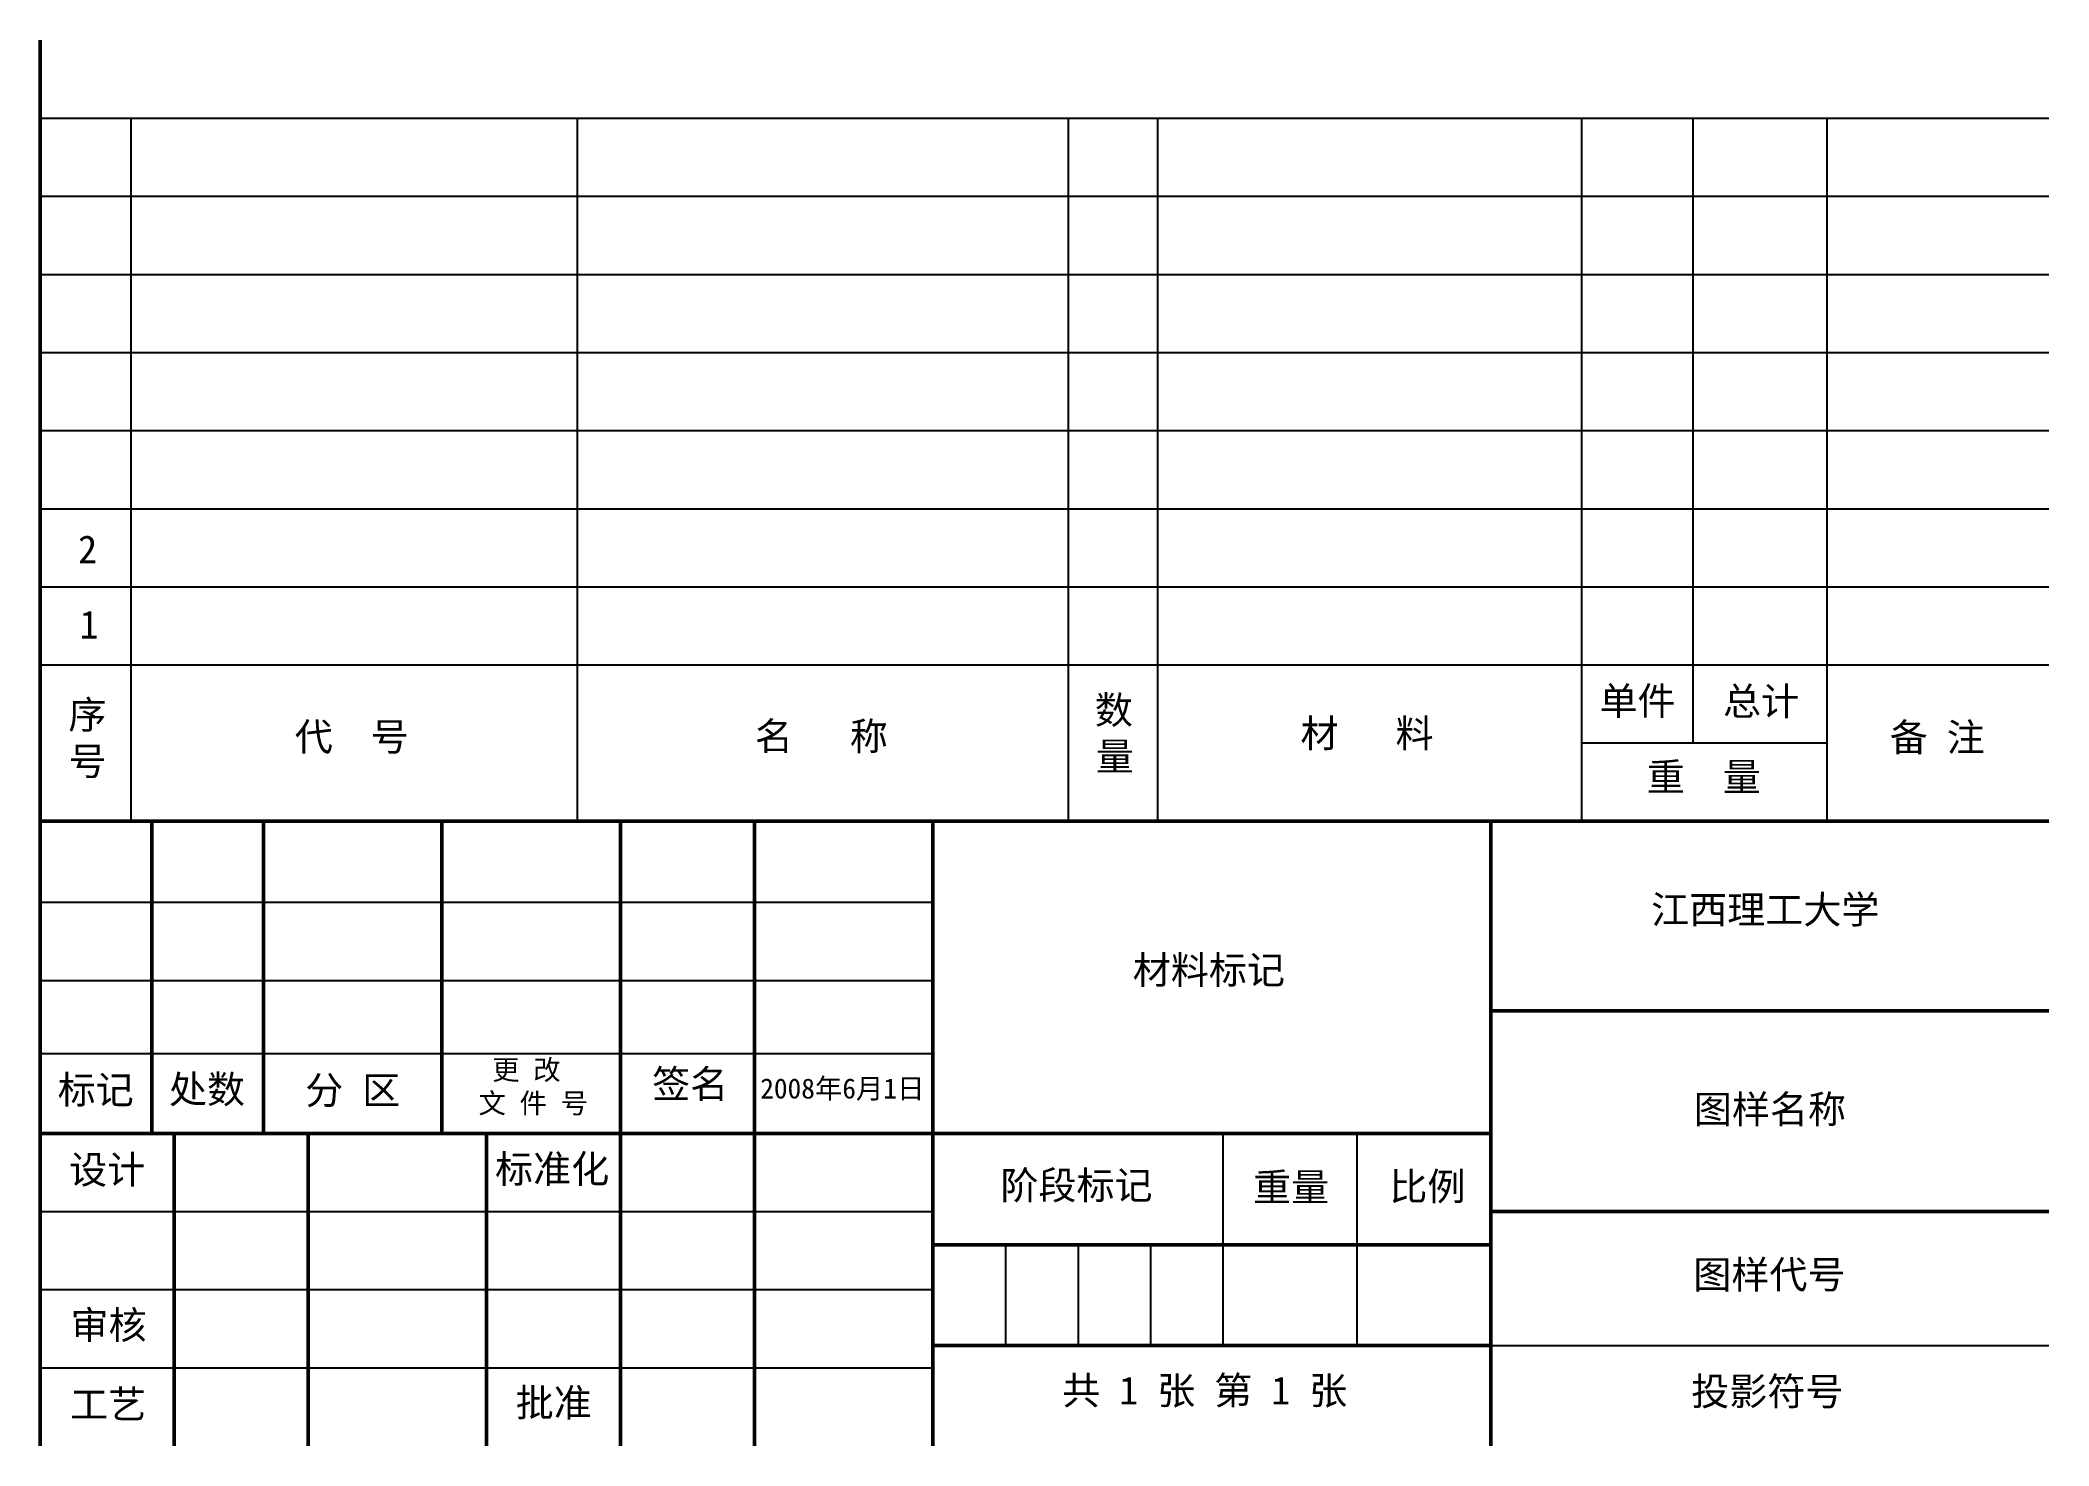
# Model space of a CAD drawing. Header units: millimetres. Extents: x 1939 to 6250, y 2010 to 2851.
# Drawn here: x 6050.1 to 6230.1, y 2029.7 to 2155.7 of the extents above; entities that cross this region are included whole.
import ezdxf

# ---------------------------------------------------------------- set-up
doc = ezdxf.new("R2010")
doc.units = ezdxf.units.MM
doc.layers.add('csx', color=7, linetype='Continuous', lineweight=50)
doc.styles.add('2.5', font='simfang.ttf')

msp = doc.modelspace()

# ---------------------------------------------------------------- texts
at = {"attachment_point": 1, "style": '2.5'}
for s, width, heights, insert, char_height in [('\\pi3.3479;2', 8.11, [0], (6050.16, 2111.32), 2.5), ('\\pi3.5336;1', 8.11, [0], (6050.11, 2104.57), 2.5), ('\\pi2.4;数\\P\\pi2.4857;量', 8, [0], (6142.22, 2096.92), 2.5), ('\\pi1.6214;单件', 10, [0], (6188.22, 2097.73), 2.5), ('\\pi2.6714;总计', 12, [0], (6198.24, 2097.7), 2.5), ('\\pi2.5264;序\\P\\pi2.5407;号', 8.11, [0], (6050.11, 2096.49), 2.5), ('\\pi14.821;代  号', 40, [0], (6058.1, 2094.52), 2.5), ('\\pi15.929;名   称', 44, [0], (6098.22, 2094.57), 2.5), ('\\pi12.829;材   料', 38, [0], (6150.22, 2094.83), 2.5), ('\\pi5.6307;备 注', 19.89, [0], (6210.22, 2094.47), 2.5), ('\\pi5.8571;重  量', 22, [0], (6188.22, 2090.92), 2.5), ('\\pi14.357;江西理工大学', 50, [0], (6180.11, 2079.02), 2.5), ('\\pi17.907;材料标记', 50, [0], (6130.11, 2073.62), 2.5), ('\\pi1.5643;标记', 10, [0], (6050.11, 2062.87), 2.5), ('\\pi1.5857;处数', 10, [0], (6060.06, 2062.92), 2.5), ('\\pi3.75;分 区', 16, [0], (6070.11, 2062.83), 2.5), (' 更 改        文 件 号', 16, [0], (6089.39, 2064.32), 1.8), ('\\pi2.8143;签名', 12, [0], (6102.13, 2063.4), 2.5), ('\\pi2.746;2008年6月1日', 20.6532, [9.38], (6111.89, 2062.64), 1.8), ('\\pi18.186;图样名称', 50, [0], (6180.11, 2061.13), 2.5), ('\\pi2.5857;设计', 12, [0], (6050.11, 2055.71), 2.5), ('\\pi0.76429;标准化', 12, [0], (6090.11, 2055.78), 2.5), ('\\pi6.0429;阶段标记', 26, [0], (6130.11, 2054.31), 2.5), ('\\pi2.6857;重量', 12, [0], (6156.11, 2054.15), 2.5), ('\\pi2.9;比例', 12, [0], (6168.11, 2054.21), 2.5), ('\\pi18.136;图样代号', 50, [0], (6180.11, 2046.31), 2.5), ('\\pi2.7214;审核', 12, [0], (6050.11, 2041.79), 2.5), ('\\pi11.579;共 1 张 第 1 张', 50, [0], (6130.11, 2035.92), 2.5), ('\\pi17.95;投影符号', 50, [0], (6180.11, 2035.84), 2.5), ('\\pi2.6786;工艺', 12, [0], (6050.11, 2034.68), 2.5), ('\\pi2.5786;批准', 12, [0], (6090.14, 2034.83), 2.5)]:
    msp.add_mtext_dynamic_manual_height_columns(s, width=width, gutter_width=12.5, heights=heights, dxfattribs=dict(at, insert=insert, char_height=char_height))

# ---------------------------------------------------------------- linework, layer by layer
for p, q in [((6050.11, 2148.71), (6230.11, 2148.71)), ((6058.22, 2148.71), (6058.22, 2085.71)), ((6098.22, 2148.71), (6098.22, 2085.71)), ((6142.22, 2148.71), (6142.22, 2085.71)), ((6150.22, 2148.71), (6150.22, 2085.71)), ((6188.22, 2148.71), (6188.22, 2085.71)), ((6198.22, 2148.71), (6198.22, 2092.71)), ((6210.22, 2148.71), (6210.22, 2085.71)), ((6050.11, 2141.71), (6230.11, 2141.71)), ((6050.11, 2134.71), (6230.11, 2134.71)), ((6050.11, 2127.71), (6230.11, 2127.71)), ((6050.11, 2120.71), (6230.11, 2120.71)), ((6050.11, 2113.71), (6230.11, 2113.71)), ((6050.11, 2106.71), (6230.11, 2106.71)), ((6050.11, 2099.71), (6230.11, 2099.71)), ((6188.22, 2092.71), (6210.22, 2092.71)), ((6050.11, 2078.45), (6130.11, 2078.45)), ((6050.11, 2071.42), (6130.11, 2071.42)), ((6050.11, 2064.87), (6130.11, 2064.87)), ((6156.11, 2038.71), (6156.11, 2057.71)), ((6168.11, 2057.71), (6168.11, 2038.71)), ((6050.11, 2050.71), (6130.11, 2050.71)), ((6136.61, 2047.71), (6136.61, 2038.71)), ((6143.11, 2047.71), (6143.11, 2038.71)), ((6149.61, 2047.71), (6149.61, 2038.71)), ((6050.11, 2043.71), (6130.11, 2043.71)), ((6180.11, 2038.71), (6230.11, 2038.71)), ((6050.11, 2036.71), (6130.11, 2036.71))]:
    msp.add_line(p, q)
at = {"layer": 'csx'}
for p, q in [((6050.11, 2085.71), (6050.11, 2155.71)), ((6050.11, 2085.71), (6230.11, 2085.71)), ((6050.11, 2029.71), (6050.11, 2085.71)), ((6060.11, 2085.71), (6060.11, 2057.71)), ((6070.11, 2085.71), (6070.11, 2057.71)), ((6086.11, 2085.71), (6086.11, 2057.71)), ((6102.11, 2085.71), (6102.11, 2057.71)), ((6114.11, 2085.71), (6114.11, 2057.71)), ((6130.11, 2085.71), (6130.11, 2029.71)), ((6180.11, 2085.71), (6180.11, 2029.71)), ((6230.11, 2068.71), (6180.11, 2068.71)), ((6050.11, 2057.71), (6180.11, 2057.71)), ((6062.11, 2057.71), (6062.11, 2029.71)), ((6074.11, 2057.71), (6074.11, 2029.71)), ((6090.11, 2057.71), (6090.11, 2029.71)), ((6102.11, 2057.71), (6102.11, 2029.71)), ((6114.11, 2057.71), (6114.11, 2029.71)), ((6230.11, 2050.71), (6180.11, 2050.71)), ((6180.11, 2047.71), (6130.11, 2047.71)), ((6180.11, 2038.71), (6130.11, 2038.71))]:
    msp.add_line(p, q, dxfattribs=at)

msp.set_redraw_order([(e.dxf.handle, doc.entitydb.next_handle()) for e in msp.query("TEXT MTEXT ATTDEF DIMENSION ARC_DIMENSION")])  # texts and dimensions are drawn at this point

doc.saveas('drawing.dxf')
